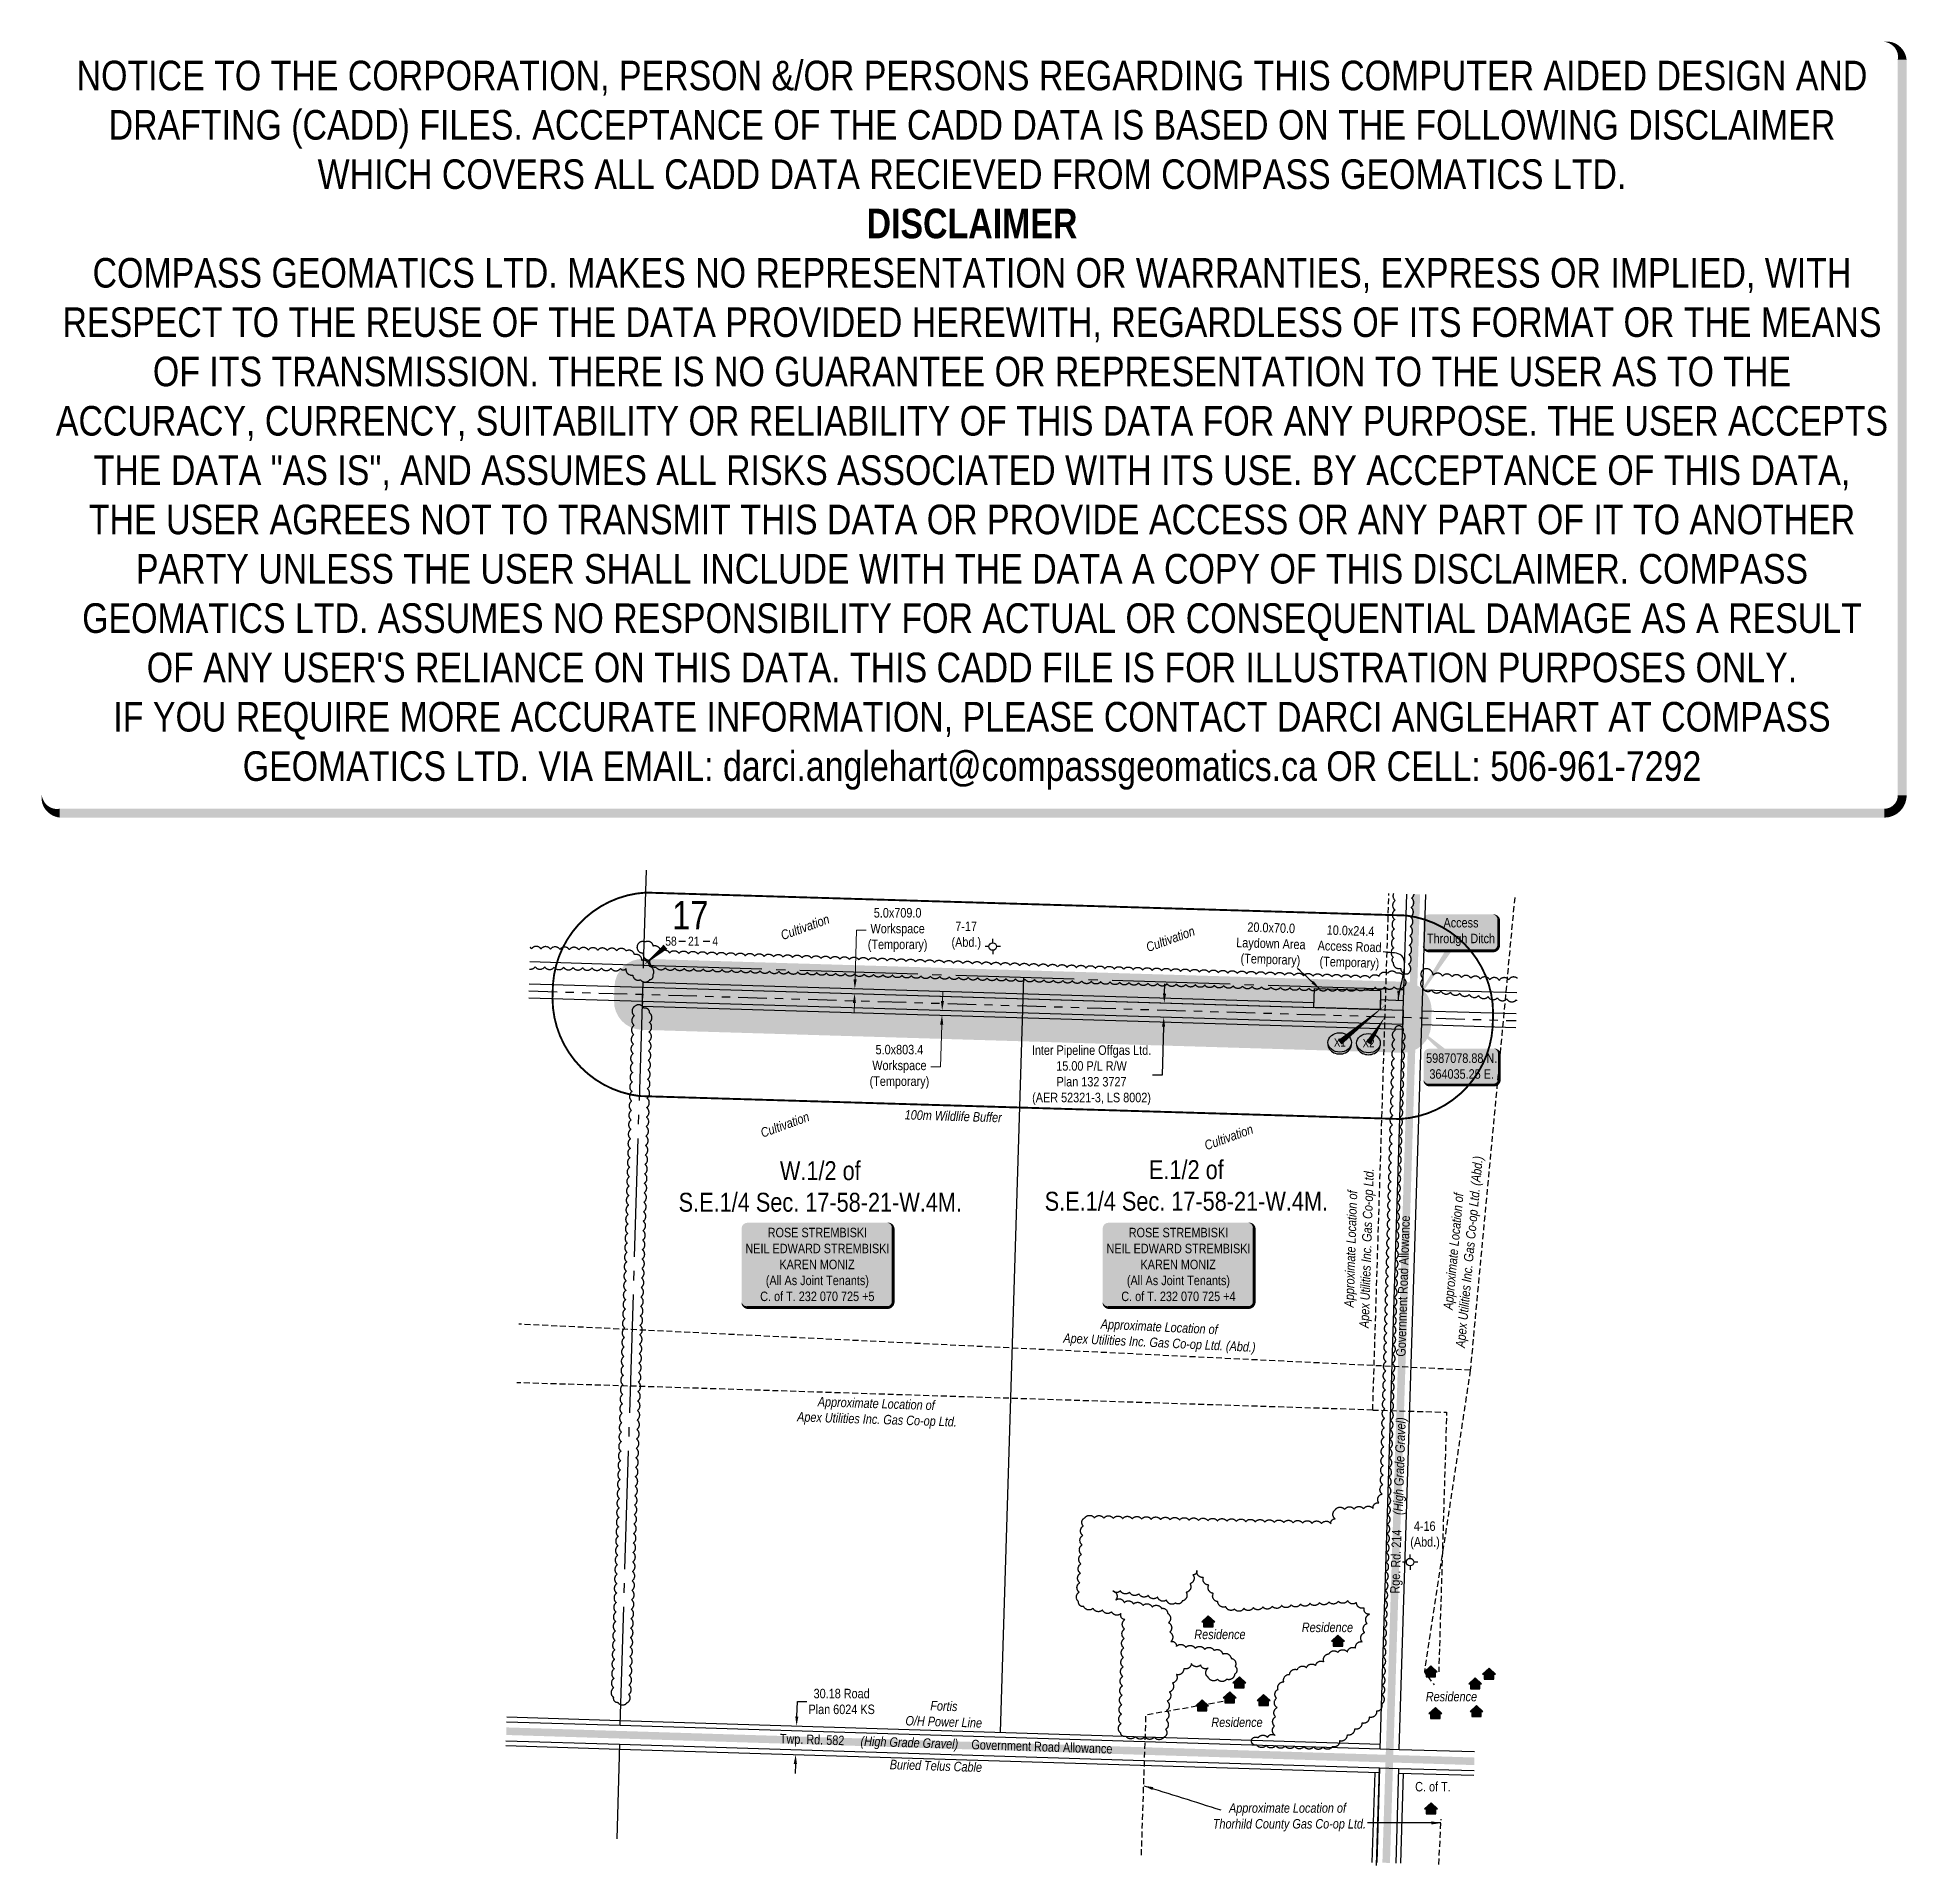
# Model space of a CAD drawing. Extents: x 362590 to 364564, y 5986182 to 5988114.
import ezdxf
from ezdxf.enums import TextEntityAlignment as Align

# ---------------------------------------------------------------- set-up
doc = ezdxf.new("R2010")
doc.units = 0
doc.header["$LTSCALE"] = 5
doc.header["$PDSIZE"] = 0.5
for name, pattern in [('0', [1, 1, 0]), ('foc-DRILLPATH', [14.75, 6, -1.75, 1.75, -1.75, 1.75, -1.75]), ('foc-QUARTERLINE', [33, 25, -3, 2, -3]), ('foc-TIELINE', [1.875, 1.25, -0.625]), ('UG_PIPE', [1.875, 1.25, -0.625])]:
    doc.linetypes.add(name, pattern=pattern)
doc.layers.get('Defpoints').update_dxf_attribs({"color": 9})
for name, color, linetype in [('10', 1, 'Continuous'), ('9', 3, 'Continuous'), ('AS-OWNER', 7, 'Continuous'), ('AS-PIPE-UG', 44, 'UG_PIPE'), ('AS-PIPE-UG-T', 44, 'Continuous'), ('AS-POWER', 104, 'foc-POWER'), ('AS-POWER-T', 104, 'Continuous'), ('AS-RESIDENCE', 14, 'Continuous'), ('AS-ROADS', 254, 'Continuous'), ('AS-TELUS', 224, 'foc-TEL'), ('C-RW', 13, 'Continuous'), ('C-SYMBOL', 7, 'Continuous'), ('F-WS-S', 190, 'Continuous'), ('L-QSEC', 8, 'foc-QUARTERLINE'), ('L-ROAD-T', 7, 'Continuous'), ('L-SEC', 7, 'Continuous'), ('L-SECLBL', 7, 'Continuous'), ('L-TITLEDB', 4, 'Continuous'), ('L-TITLEDB-T', 4, 'Continuous'), ('P-BUFFER-YELLOW', 50, 'foc-TIELINE'), ('P-BUFFER-YELLOW-T', 50, 'Continuous'), ('P-CROSSINGS', 250, 'Continuous'), ('P-FNC BUFFER-H 30m', 51, 'Continuous'), ('P-PDRILLPATH', 12, 'foc-DRILLPATH'), ('P-PROPOSED', 10, 'Continuous'), ('P-PROPOSED-T', 10, 'Continuous'), ('P-TEMP-H', 41, 'Continuous'), ('P-TEMP_ACCESS ROAD', 46, 'Continuous'), ('P-TEMP_WORKSPACE', 46, 'Continuous'), ('T-BUSH', 110, '0')]:
    doc.layers.add(name, color=color, linetype=linetype)
doc.layers.add('DISCLAIMER', color=7, linetype='Continuous', plot=False)
for name, color, linetype, lineweight in [('F-WS-T', 190, 'Continuous', 9), ('P-TEMP-T', 46, 'Continuous', 18), ('T-TEXT', 48, 'Continuous', 18)]:
    doc.layers.add(name, color=color, linetype=linetype, lineweight=lineweight)
doc.layers.add('P-REPAIR-BLUE-H', color=7, linetype='Continuous', true_color=0xa0d6fd)
doc.styles.add('175L', font='ARIALN.TTF', dxfattribs={"height": 20})
doc.styles.add('80', font='ARIALN.TTF', dxfattribs={"height": 10})
doc.styles.add('80CG', font='ARIALN.TTF', dxfattribs={"height": 10})
doc.styles.add('80L', font='ARIALN.TTF', dxfattribs={"height": 10})
doc.styles.add('80LS', font='ARIALNI.TTF', dxfattribs={"height": 10})
doc.styles.add('Crossing', font='ARIALN.TTF', dxfattribs={"height": 10})
doc.styles.add('foc-LtypeFont', font='ARIALN.TTF', dxfattribs={"height": 7.35})
doc.styles.add('SIMPLEX', font='ARIALN.TTF')
doc.linetypes.add('foc-POWER', pattern='A,6,-1,["P",foc-LtypeFont,S=0.2,R=0,X=-0.625,Y=-0.75],-1.24,4', length=12.24)
doc.linetypes.add('foc-POWER-NOLINE', pattern='A,0,-4,["P",foc-LtypeFont,S=0.2,R=0,X=-0.625,Y=-0.75],-8.24', length=12.24)
doc.linetypes.add('foc-TEL', pattern='A,2,-1,["T",foc-LtypeFont,S=0.2,R=0,X=-0.425,Y=-0.75],-1.24,8', length=12.24)
doc.linetypes.add('foc-TEL-NOLINE', pattern='A,0,-2,["T",foc-LtypeFont,S=0.2,R=0,X=-0.425,Y=-0.75],-10.24', length=12.24)
doc.dimstyles.new('Compass 5 000', dxfattribs={"dimscale": 5, "dimtxt": 9, "dimasz": 2, "dimexe": 0.2, "dimexo": 0.0625, "dimgap": 0.5, "dimtad": 0, "dimtih": 1, "dimtoh": 1, "dimzin": 0, "dimdsep": 46, "dimtxsty": '80CG', "dimcen": 0.1, "dimse1": 1, "dimse2": 1, "dimclrd": 256, "dimclrt": 256, "dimaunit": 1, "dimadec": 4, "dimazin": 0, "dimtfac": 0.06, "dimtofl": 0, "dimtmove": 0, "dimatfit": 1, "dimfxl": 0.2, "dimtolj": 1, "dimtzin": 0, "dimlwd": -1, "dimarcsym": 0})

msp = doc.modelspace()

# ---------------------------------------------------------------- texts
at = {"layer": 'AS-PIPE-UG-T', "char_height": 10, "attachment_point": 1, "style": '80L'}
for s, width, insert, rotation in [('\\pi38.764;{\\fArial Narrow|b0|i1|c0|p34;Approximate Location of\\P\\pi0.05;Apex Utilities Inc. Gas Co-op Ltd. (Abd.)}', 202.5693, (364071.26, 5986732.097), 84.630229), ('\\pi21.336;{\\fArial Narrow|b0|i1|c0|p34;Approximate Location of\\P\\pi0.05;Apex Utilities Inc. Gas Co-op Ltd.}', 167.71255, (363969.646, 5986751.401), 88.208408), ('\\pi38.764;{\\fArial Narrow|b0|i1|c0|p34;Approximate Location of\\P\\pi0.05;Apex Utilities Inc. Gas Co-op Ltd. (Abd.)}', 202.5693, (363674.839, 5986761.943), 357.226386), ('\\pi21.336;{\\fArial Narrow|b0|i1|c0|p34;Approximate Location of\\P\\pi0.05;Apex Utilities Inc. Gas Co-op Ltd.}', 167.71255, (363393.26, 5986678.743), 358.155996)]:
    msp.add_mtext_dynamic_manual_height_columns(s, width=width, gutter_width=50, heights=[0], dxfattribs=dict(at, insert=insert, rotation=rotation))
at = {"layer": 'AS-PIPE-UG-T', "insert": (363830.858, 5986248.845), "char_height": 10, "attachment_point": 1, "style": '80L'}
msp.add_mtext_dynamic_manual_height_columns('\\pi17.833;{\\fArial Narrow|b0|i1|c0|p34;Approximate Location of\\P\\pi0.76282;Thorhild County Gas Co-op Ltd.}', width=160.70709, gutter_width=50, heights=[0], dxfattribs=at)
at = {"layer": 'AS-POWER-T', "insert": (363507.125, 5986357.831), "char_height": 10, "attachment_point": 1, "rotation": 358.218875, "style": '175L'}
msp.add_mtext_dynamic_manual_height_columns('\\pi26.305;{\\fArial Narrow|b0|i1|c0|p34;Fortis \\P\\pi0.57524;O/H Power Line}', width=80.67299, gutter_width=100, heights=[0], dxfattribs=at)
at = {"layer": 'AS-RESIDENCE', "char_height": 10, "attachment_point": 1, "style": '175L'}
for insert in [(363812.043, 5986432.2), (363925.585, 5986439.622), (364056.52, 5986366.503), (363830.044, 5986339.392)]:
    msp.add_mtext_dynamic_manual_height_columns('{\\fArial Narrow|b0|i1|c0|p34;Residence}', width=43.96884, gutter_width=100, heights=[0], dxfattribs=dict(at, insert=insert))
at = {"layer": 'AS-TELUS', "insert": (363488.824, 5986294.923), "char_height": 10, "attachment_point": 1, "rotation": 358.218875, "style": '175L'}
msp.add_mtext_dynamic_manual_height_columns('\\pi1.7701;{\\fArial Narrow|b0|i1|c0|p34;Buried Telus Cable}', width=100.17728, gutter_width=100, heights=[0], dxfattribs=at)
at = {"layer": 'C-SYMBOL', "color": 3, "char_height": 20, "width": 299.27694, "attachment_point": 2, "style": '175L'}
for s, insert in [('W.1/2 of\\PS.E.1/4 Sec. 17-58-21-W.4M.', (363417.055, 5986926.921)), ('E.1/2 of\\PS.E.1/4 Sec. 17-58-21-W.4M.', (363803.646, 5986927.986))]:
    msp.add_mtext(s, dxfattribs=dict(at, insert=insert))
at = {"layer": 'F-WS-T', "char_height": 10, "attachment_point": 1, "style": '80L'}
for s, insert in [('\\pi4.3713;7-17\\P\\pi0.39447;(Abd.)', (363555.23, 5987180.015)), ('\\pi4.1735;4-16\\P\\pi0.39447;(Abd.)', (364039.722, 5986546.538))]:
    msp.add_mtext_dynamic_manual_height_columns(s, width=30.59795, gutter_width=50, heights=[0], dxfattribs=dict(at, insert=insert))
at = {"layer": 'L-ROAD-T', "style": '80L'}
for s, rotation, p in [('Government Road Allowance', 88.21686, (364032.431, 5986795.019)), ('Rge. Rd. 214', 88.21686, (364024.843, 5986504.086)), ('Twp. Rd. 582', 358.218875, (363408.422, 5986316.162)), ('Government Road Allowance', 358.218875, (363651.066, 5986308.616))]:
    msp.add_text(s, height=10, rotation=rotation, dxfattribs=at).set_placement(p, align=Align.MIDDLE_CENTER)
at = {"layer": 'L-TITLEDB-T', "insert": (364045.284, 5986271.374), "char_height": 10, "attachment_point": 1, "style": '175L'}
msp.add_mtext_dynamic_manual_height_columns('C. of T.', width=36.68254, gutter_width=100, heights=[0], dxfattribs=at)
at = {"layer": 'P-BUFFER-YELLOW-T', "insert": (363505.474, 5986981.095), "char_height": 10, "attachment_point": 1, "rotation": 358.273219, "style": '80L'}
msp.add_mtext_dynamic_manual_height_columns('\\pi0.89925;{\\fArial Narrow|b0|i1|c0|p34;100m Wildlife Buffer}', width=103.60614, gutter_width=100, heights=[0], dxfattribs=at)
at = {"layer": 'P-TEMP-T', "char_height": 10, "attachment_point": 1, "rotation": 358.174692, "style": '80L'}
for s, width, insert in [('\\pi11.694;20.0x70.0\\P\\pi0.45928;Laydown Area \\P\\pi5.6025;(Temporary)', 72.82851, (363856.602, 5987179.704)), ('\\pi9.1121;10.0x24.4\\P\\pi0.05;Access Road \\P\\pi2.5671;(Temporary)', 66.75757, (363942.997, 5987176.475))]:
    msp.add_mtext_dynamic_manual_height_columns(s, width=width, gutter_width=50, heights=[0], dxfattribs=dict(at, insert=insert))
at = {"layer": 'T-TEXT', "style": '80LS'}
for s, rotation, p in [('Cultivation', 20, (363400.897, 5987174.213)), ('Cultivation', 20, (363786.782, 5987161.589)), ('Cultivation', 20, (363379.621, 5986965.528)), ('Cultivation', 20, (363848.363, 5986952.276)), ('(High Grade Gravel)', 88.21686, (364028.687, 5986604.912)), ('(High Grade Gravel)', 358.218875, (363511.133, 5986312.968))]:
    msp.add_text(s, height=10, rotation=rotation, dxfattribs=at).set_placement(p, align=Align.MIDDLE_CENTER)

# ---------------------------------------------------------------- blocks, each defined once
blk = doc.blocks.new('L-SECLBL')
at = {"layer": '9', "color": 7}
for p, q in [((-5.1, -27.8), (-12.3, -27.8)), ((20.7, -27.8), (13.5, -27.8))]:
    blk.add_line(p, q, dxfattribs=at)
at = {"layer": '10', "color": 2, "style": 'SIMPLEX'}
blk.add_attdef('SEC', text='', height=30, dxfattribs=at).set_placement((0, 0), align=Align.MIDDLE)
at = {"layer": '10', "color": 5, "style": '80L'}
blk.add_attdef('TWP', text='', height=9.5, dxfattribs=at).set_placement((-14.4, -27.4), align=Align.MIDDLE_RIGHT)
blk.add_attdef('RGE', text='', height=9.5, dxfattribs=at).set_placement((3.6, -27.4), align=Align.MIDDLE_CENTER)
blk.add_attdef('MER', text='', height=9.5, dxfattribs=at).set_placement((23.2, -27.4), align=Align.MIDDLE_LEFT)
blk = doc.blocks.new('*U435')
h = blk.add_hatch(color=59)
edge = h.paths.add_edge_path()
edge.add_line((-74, -45.5), (74, -45.5))
edge.add_arc((74, -39.5), 6, 270, 360)
edge.add_line((80, -39.5), (80, 38))
edge.add_arc((74, 38), 6, 0, 90)
edge.add_line((74, 44), (-74, 44))
edge.add_arc((-74, 38), 6, 90, 180)
edge.add_line((-80, 38), (-80, -39.5))
edge.add_arc((-74, -39.5), 6, 180, 270)
at = {"color": 1, "flags": 128}
blk.add_lwpolyline([(-74, -45.5, 3, 3, 0), (74, -45.5, 3, 3, 0.414214), (80, -39.5, 3, 3, 0), (80, 38, 3, 0, 0.414214), (74, 44, 0, 0, 0), (-74, 44, 0, 0, 0.414214), (-80, 38, 0, 0, 0), (-80, -39.5, 0, 3, 0.414214)], format="xyseb", close=True, dxfattribs=at)
blk.add_lwpolyline([(-47.2, -16.4, 0, 7.5, 0), (0, 0, 0, 0, 0)], format="xyseb", dxfattribs=at)
at = {"color": 1, "style": '80'}
blk.add_attdef('ENTER_TEXT_001', (-36, -5), '', height=10, dxfattribs=at)
blk = doc.blocks.new('*D436')
at = {"layer": 'Defpoints', "color": 0, "transparency": 16777216}
for p in [(363392, 5986330.5), (363448.9, 5986328.7), (363448, 5986298.6)]:
    blk.add_point(p, dxfattribs=at)
at = {"layer": 'L-TITLEDB-T', "transparency": 16777216}
for p, q in [((363392.3, 5986340.5), (363392.8, 5986356.3)), ((363392.8, 5986356.3), (363402.8, 5986356.3)), ((363390.7, 5986290.3), (363390.4, 5986280.4))]:
    blk.add_line(p, q, dxfattribs=at)
for points in [[(363390.6, 5986340.6), (363393.9, 5986340.4), (363392, 5986330.5)], [(363389, 5986290.4), (363392.4, 5986290.3), (363391, 5986300.3)]]:
    blk.add_solid(points, dxfattribs=at)
at = {"layer": 'L-TITLEDB-T', "transparency": 16777216, "insert": (363439.6, 5986356.3), "char_height": 10, "attachment_point": 5, "style": '80CG'}
blk.add_mtext('\\A1;30.18 Road\\PPlan 6024 KS', dxfattribs=at)
blk = doc.blocks.new('*D437')
at = {"layer": 'Defpoints', "color": 0, "transparency": 16777216}
for p in [(363669.2, 5987082.4), (363669.7, 5987097.4), (363779.8, 5987079.1)]:
    blk.add_point(p, dxfattribs=at)
at = {"layer": 'P-PROPOSED-T', "color": 240, "transparency": 16777216}
for p, q in [((363780.6, 5987104.1), (363780.9, 5987114.1)), ((363779.5, 5987069.1), (363778, 5987017.7)), ((363778, 5987017.7), (363768, 5987017.7))]:
    blk.add_line(p, q, dxfattribs=at)
for points in [[(363778.9, 5987104.1), (363782.3, 5987104), (363780.3, 5987094.1)], [(363777.9, 5987069.1), (363781.2, 5987069), (363779.8, 5987079.1)]]:
    blk.add_solid(points, dxfattribs=at)
at = {"layer": 'P-PROPOSED-T', "transparency": 16777216, "insert": (363703.5, 5987017.7), "char_height": 10, "attachment_point": 5, "style": '80CG'}
blk.add_mtext('\\A1;Inter Pipeline Offgas Ltd.\\P15.00 P/L R/W\\PPlan 132 3727\\P(AER 52321-3, LS 8002)', dxfattribs=at)
blk = doc.blocks.new('*D443')
at = {"layer": 'Defpoints', "color": 0, "transparency": 16777216}
for p in [(363545.6, 5987081.1), (363560.6, 5987080.7), (363560.7, 5987085.7)]:
    blk.add_point(p, dxfattribs=at)
at = {"layer": 'P-TEMP-T', "transparency": 16777216}
for p, q in [((363546, 5987096.1), (363546.3, 5987106.1)), ((363545.3, 5987071.1), (363543.9, 5987026.6)), ((363543.9, 5987026.6), (363533.9, 5987026.6))]:
    blk.add_line(p, q, dxfattribs=at)
for points in [[(363543.6, 5987071.2), (363546.9, 5987071.1), (363545.6, 5987081.1)], [(363544.4, 5987096.2), (363547.7, 5987096.1), (363545.7, 5987086.1)]]:
    blk.add_solid(points, dxfattribs=at)
at = {"layer": 'P-TEMP-T', "transparency": 16777216, "insert": (363500.6, 5987026.6), "char_height": 10, "attachment_point": 5, "style": '80CG'}
blk.add_mtext('\\A1;5.0x803.4\\PWorkspace\\P(Temporary)', dxfattribs=at)
blk = doc.blocks.new('res_occ')
for points in [[(0.1, 0.89), (-1.26, -0.37), (1.46, -0.37)], [(-0.9, -1.43), (1.1, -1.43), (1.1, -0.37), (-0.9, -0.37)]]:
    blk.add_hatch(color=14).paths.add_polyline_path(points)
at = {"color": 14}
for points in [[(0.1, 0.89), (-1.26, -0.37), (1.46, -0.37)], [(-0.9, -1.43), (1.1, -1.43), (1.1, -0.37), (-0.9, -0.37)]]:
    blk.add_lwpolyline(points, close=True, dxfattribs=at)
blk = doc.blocks.new('xing2')
h = blk.add_hatch(color=50)
h.dxf.hatch_style = 1
edge = h.paths.add_edge_path()
edge.add_ellipse((0, 0), major_axis=(-12.5, 0), ratio=0.816297, start_angle=0, end_angle=360)
h = blk.add_hatch(color=250)
h.dxf.hatch_style = 1
edge = h.paths.add_edge_path()
edge.add_ellipse((0, -2), major_axis=(-12.5, 0), ratio=0.816297, start_angle=0, end_angle=180)
edge.add_line((12.5, -2), (12.5, 0))
edge.add_ellipse((0, 0), major_axis=(-12.5, 0), ratio=0.816297, start_angle=0, end_angle=180, ccw=False)
edge.add_line((-12.5, 0), (-12.5, -2))
at = {"color": 250}
blk.add_ellipse((0, 0), major_axis=(-12.5, 0), ratio=0.816297, dxfattribs=at)
blk.add_ellipse((0, -2), major_axis=(-12.5, 0), ratio=0.816297, start_param=0, end_param=3.141593, dxfattribs=at)
at = {"color": 250, "style": 'Crossing'}
blk.add_attdef('CROSSING', text='', height=9, dxfattribs=at).set_placement((0.1, 0), align=Align.MIDDLE_CENTER)
at = {"color": 250, "style": 'Crossing', "flags": 1}
for tag, p in [('OWNER', (0.1, -12.5)), ('DESCRIPTION', (0.1, -25.8)), ('LOCATION', (0.1, -39.3)), ('DWG_REF', (0.1, -52.8))]:
    blk.add_attdef(tag, text='', height=9, dxfattribs=at).set_placement(p, align=Align.MIDDLE_CENTER)
blk = doc.blocks.new('GABD')
for p, q in [((-0.81, 0), (-1.62, 0)), ((0, 0.81), (0, 1.62)), ((1.62, 0), (0.81, 0)), ((0, -0.81), (0, -1.62))]:
    blk.add_line(p, q)
blk.add_circle((0, 0), 0.8)
blk = doc.blocks.new('*U454')
h = blk.add_hatch(color=255)
edge = h.paths.add_edge_path()
edge.add_line((-34, -20), (34, -20))
edge.add_arc((34, -14), 6, 270, 360)
edge.add_line((40, -14), (40, 12.5))
edge.add_arc((34, 12.5), 6, 0, 90)
edge.add_line((34, 18.5), (-34, 18.5))
edge.add_arc((-34, 12.5), 6, 90, 180)
edge.add_line((-40, 12.5), (-40, -14))
edge.add_arc((-34, -14), 6, 180, 270)
at = {"color": 1, "flags": 128}
blk.add_lwpolyline([(-34, -20, 3, 3, 0), (34, -20, 3, 3, 0.414214), (40, -14, 3, 3, 0), (40, 12.5, 3, 0, 0.414214), (34, 18.5, 0, 0, 0), (-34, 18.5, 0, 0, 0.414214), (-40, 12.5, 0, 0, 0), (-40, -14, 0, 3, 0.414214)], format="xyseb", close=True, dxfattribs=at)
for points in [[(-58.3, -89.1, 0, 7.5, 0), (0, 0, 0, 0, 0)], [(-25.5, -11, 0, 7.5, 0), (0, 0, 0, 0, 0)]]:
    blk.add_lwpolyline(points, format="xyseb", dxfattribs=at)
at = {"color": 1, "style": '80'}
blk.add_attdef('ENTER_TEXT_001', (-26.8, -4.9), '', height=10, dxfattribs=at)
blk = doc.blocks.new('*D457')
at = {"layer": 'Defpoints', "color": 0, "transparency": 16777216}
for p in [(363453.2, 5987103.9), (363453.3, 5987108.9), (363453.5, 5987108.9)]:
    blk.add_point(p, dxfattribs=at)
at = {"layer": 'P-TEMP-T', "transparency": 16777216}
for p, q in [((363453.8, 5987118.9), (363455.4, 5987171.1)), ((363455.4, 5987171.1), (363465.4, 5987171.1)), ((363453, 5987093.9), (363452.7, 5987083.9))]:
    blk.add_line(p, q, dxfattribs=at)
for points in [[(363452.1, 5987119), (363455.5, 5987118.9), (363453.5, 5987108.9)], [(363451.4, 5987094), (363454.7, 5987093.9), (363453.3, 5987103.9)]]:
    blk.add_solid(points, dxfattribs=at)
at = {"layer": 'P-TEMP-T', "transparency": 16777216, "insert": (363498.7, 5987171.1), "char_height": 10, "attachment_point": 5, "style": '80CG'}
blk.add_mtext('\\A1;5.0x709.0\\PWorkspace\\P(Temporary)', dxfattribs=at)
blk = doc.blocks.new('*U459')
h = blk.add_hatch(color=255)
edge = h.paths.add_edge_path()
edge.add_line((-34, -20), (34, -20))
edge.add_arc((34, -14), 6, 270, 360)
edge.add_line((40, -14), (40, 12.5))
edge.add_arc((34, 12.5), 6, 0, 90)
edge.add_line((34, 18.5), (-34, 18.5))
edge.add_arc((-34, 12.5), 6, 90, 180)
edge.add_line((-40, 12.5), (-40, -14))
edge.add_arc((-34, -14), 6, 180, 270)
at = {"color": 1, "flags": 128}
for points in [[(-58.9, 50.6, 0, 7.5, 0), (0, 0, 0, 0, 0)], [(-25.5, -11, 0, 7.5, 0), (0, 0, 0, 0, 0)]]:
    blk.add_lwpolyline(points, format="xyseb", dxfattribs=at)
blk.add_lwpolyline([(-34, -20, 3, 3, 0), (34, -20, 3, 3, 0.414214), (40, -14, 3, 3, 0), (40, 12.5, 3, 0, 0.414214), (34, 18.5, 0, 0, 0), (-34, 18.5, 0, 0, 0.414214), (-40, 12.5, 0, 0, 0), (-40, -14, 0, 3, 0.414214)], format="xyseb", close=True, dxfattribs=at)
at = {"color": 1, "style": '80'}
blk.add_attdef('ENTER_TEXT_001', (-26.8, -4.9), '', height=10, dxfattribs=at)
blk = doc.blocks.new('Disclaimer_Legal')
at = {"layer": 'DISCLAIMER', "color": 254, "flags": 128}
blk.add_lwpolyline([(-3612.9, -1104.6, 37.5, 37.5, 0), (4096.1, -1104.6, 37.5, 37.5, 0.414214), (4171.1, -1029.6, 37.5, 37.5, 0), (4171.1, 2078.7, 37.5, 0, 0.414214), (4096.1, 2153.7, 0, 0, 0), (-3612.9, 2153.7, 0, 0, 0.414214), (-3687.9, 2078.7, 0, 0, 0), (-3687.9, -1029.6, 0, 37.5, 0.414214)], format="xyseb", close=True, dxfattribs=at)
at = {"layer": 'DISCLAIMER', "color": 254, "insert": (241.6, 533.9), "char_height": 125, "width": 7717.568, "attachment_point": 5, "style": '80'}
blk.add_mtext('NOTICE TO THE CORPORATION, PERSON &/OR PERSONS REGARDING THIS COMPUTER AIDED DESIGN AND DRAFTING (CADD) FILES. ACCEPTANCE OF THE CADD DATA IS BASED ON THE FOLLOWING DISCLAIMER WHICH COVERS ALL CADD DATA RECIEVED FROM COMPASS GEOMATICS LTD.\\P{\\fArial Narrow|b1|i0|c0|p34;DISCLAIMER}\\PCOMPASS GEOMATICS LTD. MAKES NO REPRESENTATION OR WARRANTIES, EXPRESS OR IMPLIED, WITH RESPECT TO THE REUSE OF THE DATA PROVIDED HEREWITH, REGARDLESS OF ITS FORMAT OR THE MEANS OF ITS TRANSMISSION. THERE IS NO GUARANTEE OR REPRESENTATION TO THE USER AS TO THE ACCURACY, CURRENCY, SUITABILITY OR RELIABILITY OF THIS DATA FOR ANY PURPOSE. THE USER ACCEPTS THE DATA "AS IS", AND ASSUMES ALL RISKS ASSOCIATED WITH ITS USE. BY ACCEPTANCE OF THIS DATA, THE USER AGREES NOT TO TRANSMIT THIS DATA OR PROVIDE ACCESS OR ANY PART OF IT TO ANOTHER PARTY UNLESS THE USER SHALL INCLUDE WITH THE DATA A COPY OF THIS DISCLAIMER. COMPASS GEOMATICS LTD. ASSUMES NO RESPONSIBILITY FOR ACTUAL OR CONSEQUENTIAL DAMAGE AS A RESULT OF ANY USER\'S RELIANCE ON THIS DATA. THIS CADD FILE IS FOR ILLUSTRATION PURPOSES ONLY.\\PIF YOU REQUIRE MORE ACCURATE INFORMATION, PLEASE CONTACT DARCI ANGLEHART AT COMPASS GEOMATICS LTD. VIA EMAIL: darci.anglehart@compassgeomatics.ca OR CELL: 506-961-7292', dxfattribs=at)

# ---------------------------------------------------------------- dimensions: what is measured, and where the dimension line sits
at = {"layer": 'L-TITLEDB-T'}
dim = msp.add_linear_dim(base=(363391.963, 5986330.506), p1=(363447.979, 5986298.57), p2=(363448.917, 5986328.735), angle=88.218875, text='30.18 Road\\PPlan 6024 KS', dimstyle='Compass 5 000', dxfattribs=at)
dim.commit()
dim.dimension.update_dxf_attribs({"geometry": '*D436', "text_midpoint": (363439.56, 5986356.315), "dimtype": 161})
at = {"layer": 'P-PROPOSED-T'}
dim = msp.add_linear_dim(base=(363779.849, 5987079.073), p1=(363669.671, 5987097.401), p2=(363669.219, 5987082.408), angle=268.273219, text='Inter Pipeline Offgas Ltd.\\P15.00 P/L R/W\\PPlan 132 3727\\P(AER 52321-3, LS 8002)', dimstyle='Compass 5 000', override={"dimclrd": 240}, dxfattribs=at)
dim.commit()
dim.dimension.update_dxf_attribs({"geometry": '*D437', "text_midpoint": (363703.466, 5987017.705), "dimtype": 161})
at = {"layer": 'P-TEMP-T'}
for base, p1, p2, angle, text, picture, middle in [((363453.489, 5987108.92), (363453.168, 5987103.928), (363453.318, 5987108.926), 88.273219, '5.0x709.0\\PWorkspace\\P(Temporary)', '*D457', (363498.674, 5987171.082)), ((363545.577, 5987081.133), (363560.715, 5987085.679), (363560.565, 5987080.681), 268.273219, '5.0x803.4\\PWorkspace\\P(Temporary)', '*D443', (363500.621, 5987026.583))]:
    dim = msp.add_linear_dim(base=base, p1=p1, p2=p2, angle=angle, text=text, dimstyle='Compass 5 000', dxfattribs=at)
    dim.commit()
    dim.dimension.update_dxf_attribs({"geometry": picture, "text_midpoint": middle, "dimtype": 161})

# ---------------------------------------------------------------- hatches: boundary and pattern name
at = {"layer": 'P-FNC BUFFER-H 30m'}
h = msp.add_hatch(color=256, dxfattribs=at)
h.dxf.hatch_style = 1
h.paths.add_polyline_path([(364062.158, 5987070.532), (364062.624, 5987085.525, 0.41450169), (364033.543, 5987116.445), (363230.555, 5987140.653, 0.41421356), (363199.665, 5987111.57), (363199.213, 5987096.577, 0.41421356), (363228.295, 5987065.687), (364031.268, 5987041.479, 0.41392549)])
h.paths.add_polyline_path([(363229.177, 5987095.674), (363229.639, 5987110.667), (364032.639, 5987086.458), (364032.172, 5987071.466)], flags=16)
at = {"layer": 'P-REPAIR-BLUE-H'}
msp.add_hatch(color=256, dxfattribs=at).paths.add_polyline_path([(364032.639, 5987086.458), (364032.172, 5987071.466), (363229.177, 5987095.674), (363229.639, 5987110.667)])
at = {"layer": 'P-TEMP-H'}
h = msp.add_hatch(color=256, dxfattribs=at)
h.dxf.hatch_style = 1
h.paths.add_polyline_path([(363938.432, 5987094.301), (363229.792, 5987115.664), (363229.651, 5987110.666), (363938.282, 5987089.303)])
h = msp.add_hatch(color=256, dxfattribs=at)
h.dxf.hatch_style = 1
h.paths.add_polyline_path([(363938.884, 5987109.294), (364008.853, 5987107.185), (364008.25, 5987087.194), (363938.282, 5987089.303)])
h = msp.add_hatch(color=256, dxfattribs=at)
h.dxf.hatch_style = 1
h.paths.add_polyline_path([(363229.023, 5987090.676), (364032.017, 5987066.468), (364032.172, 5987071.466), (363229.177, 5987095.674)])
h = msp.add_hatch(color=256, dxfattribs=at)
h.dxf.hatch_style = 1
h.paths.add_polyline_path([(364032.95, 5987096.454), (364008.551, 5987097.189), (364008.25, 5987087.194), (364032.639, 5987086.458)])

# ---------------------------------------------------------------- linework, layer by layer
at = {"layer": 'AS-PIPE-UG'}
for p, q in [((364150.413, 5987205.523), (364103.472, 5986706.125)), ((364070.266, 5986184.214), (364072.727, 5986231.919))]:
    msp.add_line(p, q, dxfattribs=at)
at = {"layer": 'AS-PIPE-UG', "flags": 128}
for points in [[(364000.482, 5986664.17), (364014.369, 5987108.149), (364017.605, 5987209.672)], [(364103.472, 5986706.125), (363098.539, 5986754.81)], [(364103.472, 5986706.125), (364055.007, 5986387.519), (364065.283, 5986374.079)], [(364000.482, 5986664.17), (363217.342, 5986689.384), (363096.649, 5986692.924)], [(364000.482, 5986664.17), (364078.479, 5986661.742), (364070.194, 5986387.746)], [(363756.203, 5986193.973), (363761.052, 5986342.429), (363848.667, 5986357.605)]]:
    msp.add_lwpolyline(points, dxfattribs=at)
at = {"layer": 'AS-POWER', "linetype": 'foc-POWER-NOLINE', "flags": 128}
msp.add_lwpolyline([(363085.721, 5986334.997), (363205.674, 5986331.267), (364008.351, 5986306.306), (364028.464, 5986305.751), (364108.102, 5986303.552)], dxfattribs=at)
at = {"layer": 'AS-ROADS', "const_width": 8, "flags": 128}
for points in [[(364014.669, 5986185.932), (364046.511, 5987208.757)], [(363085.414, 5986324.942), (364107.815, 5986293.148)]]:
    msp.add_lwpolyline(points, dxfattribs=at)
at = {"layer": 'AS-TELUS', "linetype": 'foc-TEL-NOLINE', "flags": 128}
for points in [[(363085.107, 5986314.886), (363205.049, 5986311.156), (364007.725, 5986286.196), (364027.837, 5986285.64), (364107.547, 5986283.44)], [(364004.563, 5986182.955), (364007.725, 5986286.196)]]:
    msp.add_lwpolyline(points, dxfattribs=at)
at = {"layer": 'C-RW', "flags": 128}
for points in [[(363109.513, 5987114.265), (363229.651, 5987110.666), (364032.639, 5987086.458), (364032.172, 5987071.466), (363229.177, 5987095.674), (363109.056, 5987099.272)], [(364151.613, 5987067.865), (364052.283, 5987070.859), (364052.75, 5987085.852), (364152.071, 5987082.858)]]:
    msp.add_lwpolyline(points, dxfattribs=at)
at = {"layer": 'L-QSEC'}
for p, q in [((363230.354, 5987133.917), (363233.44, 5987234.169)), ((363110.23, 5987137.745), (363230.376, 5987133.916)), ((363205.646, 5986331.268), (363230.354, 5987133.917)), ((363230.376, 5987133.916), (364033.32, 5987108.328)), ((364053.424, 5987107.791), (364152.75, 5987105.138)), ((363205.049, 5986311.156), (363202.084, 5986211.192))]:
    msp.add_line(p, q, dxfattribs=at)
at = {"layer": 'L-SEC'}
for p, q in [((364033.32, 5987108.328), (364036.456, 5987209.083)), ((364053.43, 5987107.702), (364056.567, 5987208.455)), ((364008.351, 5986306.306), (364033.32, 5987108.328)), ((364028.464, 5986305.751), (364053.43, 5987107.702)), ((363085.721, 5986334.997), (363205.674, 5986331.267)), ((363205.674, 5986331.267), (364008.351, 5986306.306)), ((363085.107, 5986314.886), (363205.049, 5986311.156)), ((363205.049, 5986311.156), (364007.725, 5986286.196)), ((364028.464, 5986305.751), (364108.102, 5986303.552)), ((364007.725, 5986286.196), (364004.664, 5986186.252)), ((364027.837, 5986285.64), (364024.774, 5986185.627)), ((364027.837, 5986285.64), (364107.547, 5986283.44))]:
    msp.add_line(p, q, dxfattribs=at)
at = {"layer": 'L-SECLBL', "flags": 128}
msp.add_lwpolyline([(363230.376, 5987133.916, 0, 6, 0), (363253.544, 5987153.342, 0, 0, 0)], format="xyseb", dxfattribs=at)
at = {"layer": 'L-TITLEDB'}
for p, q in [((363631.781, 5987121.124), (363607.165, 5986323.814)), ((363085.874, 5986340.024), (363205.83, 5986336.294)), ((363205.83, 5986336.294), (364008.508, 5986311.334)), ((363084.953, 5986309.858), (363204.892, 5986306.129)), ((363204.892, 5986306.129), (364007.569, 5986281.168)), ((364002.543, 5986281.325), (363999.636, 5986186.408)), ((364027.699, 5986280.612), (364107.408, 5986278.412)), ((364032.712, 5986280.474), (364029.802, 5986185.471))]:
    msp.add_line(p, q, dxfattribs=at)
at = {"layer": 'P-BUFFER-YELLOW', "ltscale": 2, "const_width": 2, "flags": 128}
msp.add_lwpolyline([(364127.593, 5987083.502), (364127.126, 5987068.51, -0.37764943), (364029.159, 5986971.511), (363226.186, 5986995.718, -0.37802382), (363134.22, 5987098.536), (363134.682, 5987113.526, -0.37800446), (363232.665, 5987210.621), (364035.652, 5987186.413, -0.37875015)], format="xyb", close=True, dxfattribs=at)
at = {"layer": 'P-CROSSINGS', "flags": 128}
for points in [[(364013.856, 5987091.744, 0, 6, 0), (363965.705, 5987052.377, 0, 0, 0)], [(364013.474, 5987079.533, 0, 6, 0), (363995.947, 5987051.596, 0, 0, 0)]]:
    msp.add_lwpolyline(points, format="xyseb", dxfattribs=at)
at = {"layer": 'P-PDRILLPATH', "flags": 128}
msp.add_lwpolyline([(363109.285, 5987106.769), (363229.007, 5987103.182), (364032.398, 5987078.962), (364052.509, 5987078.356), (364151.842, 5987075.361)], dxfattribs=at)
at = {"layer": 'P-PROPOSED', "flags": 128}
msp.add_lwpolyline([(364032.639, 5987086.458), (364032.172, 5987071.466), (363229.177, 5987095.674), (363229.639, 5987110.667), (364032.639, 5987086.458)], close=True, dxfattribs=at)
at = {"layer": 'P-TEMP_ACCESS ROAD', "flags": 128}
msp.add_lwpolyline([(364032.95, 5987096.454), (364008.551, 5987097.189), (364008.25, 5987087.194), (364032.639, 5987086.458)], close=True, dxfattribs=at)
at = {"layer": 'P-TEMP_WORKSPACE', "flags": 128}
for points in [[(363938.432, 5987094.301), (363229.792, 5987115.664), (363229.651, 5987110.666), (363938.282, 5987089.303)], [(363938.884, 5987109.294), (364008.853, 5987107.185), (364008.25, 5987087.194), (363938.282, 5987089.303)], [(363229.023, 5987090.676), (364032.017, 5987066.468), (364032.172, 5987071.466), (363229.177, 5987095.674)]]:
    msp.add_lwpolyline(points, close=True, dxfattribs=at)
at = {"layer": 'T-BUSH', "flags": 128}
for points in [[(364022.353, 5987209.524, 0.3487297), (364024.271, 5987202.179, 0.52056705), (364023.937, 5987192.184, 0.52056705), (364023.603, 5987182.19, 0.52056705), (364023.27, 5987172.196, 0.52056705), (364022.936, 5987162.201, 0.52056705), (364022.602, 5987152.207, 0.52056705), (364022.268, 5987142.212, 0.52056705), (364022.08, 5987136.588, 0.52056705), (364030.061, 5987130.561, 0.52056705), (364037.821, 5987125.004, 0.52056705), (364038.279, 5987134.993, 0.52056705), (364038.737, 5987144.983, 0.52056705), (364039.195, 5987154.972, 0.52056705), (364039.653, 5987164.962, 0.52056705), (364040.11, 5987174.951, 0.52056705), (364040.568, 5987184.941, 0.52056705), (364041.026, 5987194.93, 0.52056705), (364041.484, 5987204.92, 0.20329107), (364044.194, 5987208.841, 0.20329107)], [(363109.991, 5987129.907, 0.28695185), (363116, 5987132.314, 0.52056705), (363125.998, 5987132.114, 0.52056705), (363135.996, 5987131.913, 0.52056705), (363145.994, 5987131.713, 0.52056705), (363155.992, 5987131.512, 0.52056705), (363165.99, 5987131.312, 0.52056705), (363175.988, 5987131.112, 0.52056705), (363185.986, 5987130.911, 0.52056705), (363195.984, 5987130.711, 0.52056705), (363205.982, 5987130.51, 0.52056705), (363211.814, 5987130.393, 0.52056705), (363219.028, 5987123.468, 0.52056705), (363227.051, 5987118.609, 0.52056705), (363237.049, 5987118.79, 0.52056705), (363240.305, 5987123.648, 0.52056705), (363236.536, 5987132.763, 0.52056705), (363228.65, 5987138.912, 0.52056705), (363220.765, 5987145.062, 0.52056705), (363212.078, 5987148.967, 0.52056705), (363202.081, 5987149.198, 0.52056705), (363192.083, 5987149.429, 0.52056705), (363182.086, 5987149.66, 0.52056705), (363172.089, 5987149.891, 0.52056705), (363162.091, 5987150.122, 0.52056705), (363152.094, 5987150.354, 0.52056705), (363142.097, 5987150.585, 0.52056705), (363132.099, 5987150.816, 0.52056705), (363122.102, 5987151.047, 0.52056705), (363112.105, 5987151.278, 0.08500105), (363110.689, 5987152.776, 0.08500105)], [(364153.205, 5987120.064, 0.46333477), (364144.022, 5987118.515, 0.52056705), (364134.05, 5987117.871, 0.52056705), (364124.078, 5987118.627, 0.52056705), (364114.107, 5987119.384, 0.52056705), (364104.136, 5987120.14, 0.52056705), (364094.164, 5987120.897, 0.52056705), (364084.193, 5987121.654, 0.52056705), (364074.222, 5987122.41, 0.52056705), (364064.331, 5987123.419, 0.52056705), (364054.111, 5987129.591, 0.52056705), (364053.8, 5987119.596, 0.52056705), (364053.489, 5987109.601, 0.52056705), (364062.633, 5987107.75, 0.52056705), (364072.564, 5987106.578, 0.52056705), (364082.495, 5987105.405, 0.52056705), (364092.426, 5987104.233, 0.52056705), (364102.357, 5987103.06, 0.52056705), (364112.288, 5987101.888, 0.52056705), (364122.219, 5987100.715, 0.52056705), (364132.15, 5987099.543, 0.52056705), (364142.081, 5987098.37, 0.52056705), (364152.012, 5987097.198, 0.0362053), (364152.485, 5987096.453, 0.0362053)]]:
    msp.add_lwpolyline(points, format="xyb", dxfattribs=at)
for points in [[(363243.842, 5987131.486, -0.52056705), (363237.216, 5987138.977, -0.52056705), (363230.591, 5987146.467, -0.52056705), (363223.966, 5987153.957, -0.52056705), (363232.266, 5987158.737, -0.52056705), (363240.305, 5987154.367, -0.52056705), (363248.187, 5987148.213, -0.52056705), (363257.792, 5987146.787, -0.52056705), (363267.786, 5987146.428, -0.52056705), (363277.779, 5987146.07, -0.52056705), (363287.773, 5987145.711, -0.52056705), (363297.766, 5987145.353, -0.52056705), (363307.76, 5987144.994, -0.52056705), (363317.753, 5987144.636, -0.52056705), (363327.747, 5987144.277, -0.52056705), (363337.741, 5987143.918, -0.52056705), (363347.734, 5987143.56, -0.52056705), (363357.728, 5987143.201, -0.52056705), (363367.721, 5987142.843, -0.52056705), (363377.715, 5987142.484, -0.52056705), (363387.708, 5987142.126, -0.52056705), (363397.702, 5987141.767, -0.52056705), (363407.696, 5987141.409, -0.52056705), (363417.689, 5987141.05, -0.52056705), (363427.683, 5987140.692, -0.52056705), (363437.676, 5987140.333, -0.52056705), (363447.67, 5987139.975, -0.52056705), (363457.663, 5987139.616, -0.52056705), (363467.657, 5987139.258, -0.52056705), (363477.651, 5987138.899, -0.52056705), (363487.644, 5987138.541, -0.52056705), (363497.638, 5987138.182, -0.52056705), (363507.631, 5987137.823, -0.52056705), (363517.625, 5987137.465, -0.52056705), (363527.618, 5987137.106, -0.52056705), (363537.612, 5987136.748, -0.52056705), (363547.605, 5987136.389, -0.52056705), (363557.599, 5987136.031, -0.52056705), (363567.593, 5987135.672, -0.52056705), (363577.586, 5987135.314, -0.52056705), (363587.58, 5987134.955, -0.52056705), (363597.573, 5987134.597, -0.52056705), (363607.567, 5987134.238, -0.52056705), (363617.56, 5987133.88, -0.52056705), (363627.554, 5987133.521, -0.52056705), (363637.548, 5987133.163, -0.52056705), (363647.541, 5987132.804, -0.52056705), (363657.535, 5987132.446, -0.52056705), (363667.528, 5987132.087, -0.52056705), (363677.522, 5987131.728, -0.52056705), (363687.515, 5987131.37, -0.52056705), (363697.509, 5987131.011, -0.52056705), (363707.503, 5987130.653, -0.52056705), (363717.496, 5987130.294, -0.52056705), (363727.49, 5987129.936, -0.52056705), (363737.483, 5987129.577, -0.52056705), (363747.477, 5987129.219, -0.52056705), (363757.47, 5987128.86, -0.52056705), (363767.464, 5987128.502, -0.52056705), (363777.458, 5987128.143, -0.52056705), (363787.451, 5987127.785, -0.52056705), (363797.445, 5987127.426, -0.52056705), (363807.438, 5987127.068, -0.52056705), (363817.432, 5987126.709, -0.52056705), (363827.425, 5987126.351, -0.52056705), (363837.419, 5987125.992, -0.52056705), (363847.413, 5987125.633, -0.52056705), (363857.406, 5987125.275, -0.52056705), (363867.4, 5987124.916, -0.52056705), (363877.393, 5987124.558, -0.52056705), (363887.387, 5987124.199, -0.52056705), (363897.38, 5987123.841, -0.52056705), (363907.374, 5987123.482, -0.52056705), (363917.368, 5987123.124, -0.52056705), (363927.361, 5987122.765, -0.52056705), (363937.355, 5987122.407, -0.52056705), (363947.348, 5987122.048, -0.52056705), (363957.342, 5987121.69, -0.52056705), (363967.335, 5987121.331, -0.52056705), (363977.329, 5987120.973, -0.52056705), (363987.323, 5987120.614, -0.52056705), (363997.316, 5987120.256, -0.52056705), (364007.105, 5987122.219, -0.52056705), (364016.496, 5987125.581, -0.52056705), (364025.327, 5987125.627, -0.52056705), (364033.44, 5987119.781, -0.52056705), (364033.02, 5987111.249, -0.52056705), (364023.022, 5987111.043, -0.52056705), (364013.024, 5987110.837, -0.52056705), (364003.031, 5987110.529, -0.52056705), (363993.058, 5987109.793, -0.52056705), (363983.086, 5987109.057, -0.52056705), (363973.088, 5987109.038, -0.52056705), (363963.088, 5987109.095, -0.52056705), (363953.089, 5987109.153, -0.52056705), (363943.089, 5987109.211, -0.52056705), (363933.094, 5987109.521, -0.52056705), (363923.099, 5987109.839, -0.52056705), (363913.104, 5987110.158, -0.52056705), (363903.109, 5987110.476, -0.52056705), (363893.114, 5987110.795, -0.52056705), (363883.119, 5987111.114, -0.52056705), (363873.124, 5987111.432, -0.52056705), (363863.129, 5987111.751, -0.52056705), (363853.134, 5987112.069, -0.52056705), (363843.139, 5987112.388, -0.52056705), (363833.144, 5987112.706, -0.52056705), (363823.15, 5987113.025, -0.52056705), (363813.155, 5987113.343, -0.52056705), (363803.16, 5987113.662, -0.52056705), (363793.165, 5987113.98, -0.52056705), (363783.17, 5987114.299, -0.52056705), (363773.175, 5987114.617, -0.52056705), (363763.18, 5987114.936, -0.52056705), (363753.185, 5987115.254, -0.52056705), (363743.19, 5987115.573, -0.52056705), (363733.195, 5987115.891, -0.52056705), (363723.2, 5987116.21, -0.52056705), (363713.205, 5987116.528, -0.52056705), (363703.21, 5987116.847, -0.52056705), (363693.215, 5987117.165, -0.52056705), (363683.221, 5987117.484, -0.52056705), (363673.226, 5987117.802, -0.52056705), (363663.231, 5987118.121, -0.52056705), (363653.236, 5987118.44, -0.52056705), (363643.241, 5987118.758, -0.52056705), (363633.246, 5987119.077, -0.52056705), (363623.251, 5987119.395, -0.52056705), (363613.256, 5987119.714, -0.52056705), (363603.261, 5987120.032, -0.52056705), (363593.266, 5987120.351, -0.52056705), (363583.271, 5987120.669, -0.52056705), (363573.276, 5987120.988, -0.52056705), (363563.281, 5987121.306, -0.52056705), (363553.287, 5987121.625, -0.52056705), (363543.292, 5987121.943, -0.52056705), (363533.297, 5987122.262, -0.52056705), (363523.302, 5987122.58, -0.52056705), (363513.307, 5987122.899, -0.52056705), (363503.312, 5987123.217, -0.52056705), (363493.317, 5987123.536, -0.52056705), (363483.322, 5987123.854, -0.52056705), (363473.327, 5987124.173, -0.52056705), (363463.332, 5987124.491, -0.52056705), (363453.337, 5987124.81, -0.52056705), (363443.342, 5987125.129, -0.52056705), (363433.347, 5987125.447, -0.52056705), (363423.352, 5987125.766, -0.52056705), (363413.358, 5987126.084, -0.52056705), (363403.363, 5987126.403, -0.52056705), (363393.368, 5987126.721, -0.52056705), (363383.373, 5987127.04, -0.52056705), (363373.378, 5987127.358, -0.52056705), (363363.383, 5987127.677, -0.52056705), (363353.388, 5987127.995, -0.52056705), (363343.393, 5987128.314, -0.52056705), (363333.398, 5987128.632, -0.52056705), (363323.403, 5987128.951, -0.52056705), (363313.408, 5987129.269, -0.52056705), (363303.413, 5987129.588, -0.52056705), (363293.418, 5987129.906, -0.52056705), (363283.424, 5987130.225, -0.52056705), (363273.429, 5987130.543, -0.52056705), (363263.434, 5987130.862, -0.52056705), (363253.439, 5987131.18, -0.52056705)], [(363221.014, 5987090.494, 0.52056705), (363220.706, 5987080.499, 0.52056705), (363220.398, 5987070.503, 0.52056705), (363220.091, 5987060.508, 0.52056705), (363219.783, 5987050.513, 0.52056705), (363219.475, 5987040.518, 0.52056705), (363219.168, 5987030.522, 0.52056705), (363218.86, 5987020.527, 0.52056705), (363218.552, 5987010.532, 0.52056705), (363218.245, 5987000.537, 0.52056705), (363217.937, 5986990.541, 0.52056705), (363217.629, 5986980.546, 0.52056705), (363217.321, 5986970.551, 0.52056705), (363217.014, 5986960.556, 0.52056705), (363216.706, 5986950.56, 0.52056705), (363216.398, 5986940.565, 0.52056705), (363216.091, 5986930.57, 0.52056705), (363215.783, 5986920.574, 0.52056705), (363215.475, 5986910.579, 0.52056705), (363215.168, 5986900.584, 0.52056705), (363214.86, 5986890.589, 0.52056705), (363214.552, 5986880.593, 0.52056705), (363214.245, 5986870.598, 0.52056705), (363213.937, 5986860.603, 0.52056705), (363213.629, 5986850.608, 0.52056705), (363213.321, 5986840.612, 0.52056705), (363213.014, 5986830.617, 0.52056705), (363212.706, 5986820.622, 0.52056705), (363212.398, 5986810.627, 0.52056705), (363212.091, 5986800.631, 0.52056705), (363211.783, 5986790.636, 0.52056705), (363211.475, 5986780.641, 0.52056705), (363211.168, 5986770.646, 0.52056705), (363210.86, 5986760.65, 0.52056705), (363210.552, 5986750.655, 0.52056705), (363210.245, 5986740.66, 0.52056705), (363209.937, 5986730.664, 0.52056705), (363209.629, 5986720.669, 0.52056705), (363209.321, 5986710.674, 0.52056705), (363209.014, 5986700.679, 0.52056705), (363208.706, 5986690.683, 0.52056705), (363208.398, 5986680.688, 0.52056705), (363208.091, 5986670.693, 0.52056705), (363207.783, 5986660.698, 0.52056705), (363207.475, 5986650.702, 0.52056705), (363207.168, 5986640.707, 0.52056705), (363206.86, 5986630.712, 0.52056705), (363206.552, 5986620.717, 0.52056705), (363206.245, 5986610.721, 0.52056705), (363205.937, 5986600.726, 0.52056705), (363205.629, 5986590.731, 0.52056705), (363205.321, 5986580.735, 0.52056705), (363205.014, 5986570.74, 0.52056705), (363204.706, 5986560.745, 0.52056705), (363204.398, 5986550.75, 0.52056705), (363204.091, 5986540.754, 0.52056705), (363203.783, 5986530.759, 0.52056705), (363203.475, 5986520.764, 0.52056705), (363203.168, 5986510.769, 0.52056705), (363202.86, 5986500.773, 0.52056705), (363202.552, 5986490.778, 0.52056705), (363202.245, 5986480.783, 0.52056705), (363201.937, 5986470.788, 0.52056705), (363201.629, 5986460.792, 0.52056705), (363201.321, 5986450.797, 0.52056705), (363201.014, 5986440.802, 0.52056705), (363200.706, 5986430.806, 0.52056705), (363200.398, 5986420.811, 0.52056705), (363200.091, 5986410.816, 0.52056705), (363199.783, 5986400.821, 0.52056705), (363199.475, 5986390.825, 0.52056705), (363199.168, 5986380.83, 0.52056705), (363198.86, 5986370.835, 0.52056705), (363198.552, 5986360.84, 0.52056705), (363203.13, 5986355.438, 0.52056705), (363213.125, 5986355.13, 0.52056705), (363214.652, 5986363.829, 0.52056705), (363214.959, 5986373.824, 0.52056705), (363215.267, 5986383.819, 0.52056705), (363215.575, 5986393.815, 0.52056705), (363215.883, 5986403.81, 0.52056705), (363216.19, 5986413.805, 0.52056705), (363216.498, 5986423.8, 0.52056705), (363216.806, 5986433.796, 0.52056705), (363217.113, 5986443.791, 0.52056705), (363217.421, 5986453.786, 0.52056705), (363217.729, 5986463.781, 0.52056705), (363218.036, 5986473.777, 0.52056705), (363218.344, 5986483.772, 0.52056705), (363218.652, 5986493.767, 0.52056705), (363218.959, 5986503.762, 0.52056705), (363219.267, 5986513.758, 0.52056705), (363219.575, 5986523.753, 0.52056705), (363219.883, 5986533.748, 0.52056705), (363220.19, 5986543.743, 0.52056705), (363220.498, 5986553.739, 0.52056705), (363220.806, 5986563.734, 0.52056705), (363221.113, 5986573.729, 0.52056705), (363221.421, 5986583.725, 0.52056705), (363221.729, 5986593.72, 0.52056705), (363222.036, 5986603.715, 0.52056705), (363222.344, 5986613.71, 0.52056705), (363222.652, 5986623.706, 0.52056705), (363222.96, 5986633.701, 0.52056705), (363223.267, 5986643.696, 0.52056705), (363223.575, 5986653.691, 0.52056705), (363223.883, 5986663.687, 0.52056705), (363224.19, 5986673.682, 0.52056705), (363224.498, 5986683.677, 0.52056705), (363224.806, 5986693.672, 0.52056705), (363225.113, 5986703.668, 0.52056705), (363225.421, 5986713.663, 0.52056705), (363225.729, 5986723.658, 0.52056705), (363226.036, 5986733.654, 0.52056705), (363226.344, 5986743.649, 0.52056705), (363226.652, 5986753.644, 0.52056705), (363226.96, 5986763.639, 0.52056705), (363227.267, 5986773.635, 0.52056705), (363227.575, 5986783.63, 0.52056705), (363227.883, 5986793.625, 0.52056705), (363228.19, 5986803.62, 0.52056705), (363228.498, 5986813.616, 0.52056705), (363228.806, 5986823.611, 0.52056705), (363229.113, 5986833.606, 0.52056705), (363229.421, 5986843.601, 0.52056705), (363229.729, 5986853.597, 0.52056705), (363230.036, 5986863.592, 0.52056705), (363230.344, 5986873.587, 0.52056705), (363230.652, 5986883.583, 0.52056705), (363230.96, 5986893.578, 0.52056705), (363231.267, 5986903.573, 0.52056705), (363231.575, 5986913.568, 0.52056705), (363231.883, 5986923.564, 0.52056705), (363232.19, 5986933.559, 0.52056705), (363232.498, 5986943.554, 0.52056705), (363232.806, 5986953.549, 0.52056705), (363233.113, 5986963.545, 0.52056705), (363233.421, 5986973.54, 0.52056705), (363233.729, 5986983.535, 0.52056705), (363234.036, 5986993.53, 0.52056705), (363234.344, 5987003.526, 0.52056705), (363234.652, 5987013.521, 0.52056705), (363234.96, 5987023.516, 0.52056705), (363235.267, 5987033.511, 0.52056705), (363235.575, 5987043.507, 0.52056705), (363235.883, 5987053.502, 0.52056705), (363236.19, 5987063.497, 0.52056705), (363236.498, 5987073.493, 0.52056705), (363236.806, 5987083.488, 0.52056705), (363230.731, 5987088.46, 0.52056705)], [(363734.294, 5986322.925, -0.52056705), (363734.668, 5986332.918, -0.52056705), (363735.042, 5986342.911, -0.52056705), (363735.415, 5986352.904, -0.52056705), (363735.789, 5986362.897, -0.52056705), (363736.163, 5986372.89, -0.52056705), (363736.537, 5986382.883, -0.52056705), (363736.91, 5986392.876, -0.52056705), (363737.284, 5986402.869, -0.52056705), (363737.658, 5986412.862, -0.52056705), (363738.031, 5986422.855, -0.52056705), (363738.405, 5986432.848, -0.52056705), (363738.779, 5986442.841, -0.52056705), (363734.63, 5986449.221, -0.52056705), (363724.801, 5986451.063, -0.52056705), (363714.972, 5986452.906, -0.52056705), (363705.143, 5986454.748, -0.52056705), (363695.314, 5986456.59, -0.52056705), (363689.819, 5986461.809, -0.52056705), (363690.438, 5986471.79, -0.52056705), (363691.057, 5986481.77, -0.52056705), (363691.675, 5986491.751, -0.52056705), (363692.294, 5986501.732, -0.52056705), (363692.912, 5986511.713, -0.52056705), (363693.531, 5986521.694, -0.52056705), (363694.149, 5986531.675, -0.52056705), (363694.768, 5986541.656, -0.52056705), (363696.498, 5986550.424, -0.52056705), (363706.495, 5986550.177, -0.52056705), (363716.492, 5986549.93, -0.52056705), (363726.489, 5986549.683, -0.52056705), (363736.486, 5986549.436, -0.52056705), (363746.483, 5986549.189, -0.52056705), (363756.48, 5986548.941, -0.52056705), (363766.477, 5986548.694, -0.52056705), (363776.474, 5986548.447, -0.52056705), (363786.471, 5986548.2, -0.52056705), (363796.468, 5986547.953, -0.52056705), (363806.465, 5986547.706, -0.52056705), (363816.461, 5986547.459, -0.52056705), (363826.458, 5986547.212, -0.52056705), (363836.455, 5986546.965, -0.52056705), (363846.452, 5986546.717, -0.52056705), (363856.449, 5986546.47, -0.52056705), (363866.446, 5986546.223, -0.52056705), (363876.443, 5986545.976, -0.52056705), (363886.44, 5986545.729, -0.52056705), (363896.437, 5986545.482, -0.52056705), (363906.434, 5986545.235, -0.52056705), (363916.431, 5986544.988, -0.52056705), (363926.428, 5986544.74, -0.52056705), (363936.425, 5986544.493, -0.52056705), (363946.422, 5986544.246, -0.52056705), (363956.419, 5986543.999, -0.52056705), (363960.857, 5986549.194, -0.52056705), (363960.858, 5986558.759, -0.52056705), (363970.852, 5986559.116, -0.52056705), (363980.845, 5986559.473, -0.52056705), (363990.839, 5986559.829, -0.52056705), (364000.833, 5986560.186, -0.52056705), (364006.821, 5986566.111, -0.52056705), (364010.339, 5986575.472, -0.52056705), (364011.069, 5986585.379, -0.52056705), (364011.341, 5986595.375, -0.52056705), (364011.613, 5986605.371, -0.52056705), (364011.886, 5986615.367, -0.52056705), (364012.158, 5986625.364, -0.52056705), (364012.43, 5986635.36, -0.52056705), (364012.702, 5986645.356, -0.52056705), (364012.975, 5986655.353, -0.52056705), (364013.247, 5986665.349, -0.52056705), (364013.519, 5986675.345, -0.52056705), (364013.791, 5986685.341, -0.52056705), (364014.063, 5986695.338, -0.52056705), (364014.336, 5986705.334, -0.52056705), (364014.608, 5986715.33, -0.52056705), (364014.88, 5986725.327, -0.52056705), (364015.152, 5986735.323, -0.52056705), (364015.425, 5986745.319, -0.52056705), (364015.697, 5986755.316, -0.52056705), (364015.969, 5986765.312, -0.52056705), (364016.241, 5986775.308, -0.52056705), (364016.513, 5986785.304, -0.52056705), (364016.786, 5986795.301, -0.52056705), (364017.058, 5986805.297, -0.52056705), (364017.33, 5986815.293, -0.52056705), (364017.602, 5986825.29, -0.52056705), (364017.875, 5986835.286, -0.52056705), (364018.147, 5986845.282, -0.52056705), (364018.419, 5986855.278, -0.52056705), (364018.691, 5986865.275, -0.52056705), (364018.963, 5986875.271, -0.52056705), (364019.236, 5986885.267, -0.52056705), (364019.508, 5986895.264, -0.52056705), (364019.78, 5986905.26, -0.52056705), (364020.052, 5986915.256, -0.52056705), (364020.325, 5986925.253, -0.52056705), (364020.597, 5986935.249, -0.52056705), (364020.869, 5986945.245, -0.52056705), (364021.141, 5986955.241, -0.52056705), (364021.413, 5986965.238, -0.52056705), (364021.686, 5986975.234, -0.52056705), (364021.958, 5986985.23, -0.52056705), (364022.23, 5986995.227, -0.52056705), (364022.502, 5987005.223, -0.52056705), (364022.775, 5987015.219, -0.52056705), (364023.047, 5987025.215, -0.52056705), (364023.319, 5987035.212, -0.52056705), (364023.591, 5987045.208, -0.52056705), (364023.863, 5987055.204, -0.52056705), (364024.132, 5987065.201, -0.52056705), (364028.936, 5987070.196, -0.52056705), (364031.914, 5987063.174, -0.52056705), (364031.603, 5987053.178, -0.52056705), (364031.292, 5987043.183, -0.52056705), (364030.981, 5987033.188, -0.52056705), (364030.669, 5987023.193, -0.52056705), (364030.358, 5987013.198, -0.52056705), (364030.047, 5987003.203, -0.52056705), (364029.736, 5986993.207, -0.52056705), (364029.425, 5986983.212, -0.52056705), (364029.114, 5986973.217, -0.52056705), (364028.802, 5986963.222, -0.52056705), (364028.491, 5986953.227, -0.52056705), (364028.18, 5986943.232, -0.52056705), (364027.869, 5986933.237, -0.52056705), (364027.558, 5986923.241, -0.52056705), (364027.247, 5986913.246, -0.52056705), (364026.935, 5986903.251, -0.52056705), (364026.624, 5986893.256, -0.52056705), (364026.313, 5986883.261, -0.52056705), (364026.002, 5986873.266, -0.52056705), (364025.691, 5986863.27, -0.52056705), (364025.38, 5986853.275, -0.52056705), (364025.068, 5986843.28, -0.52056705), (364024.757, 5986833.285, -0.52056705), (364024.446, 5986823.29, -0.52056705), (364024.135, 5986813.295, -0.52056705), (364023.824, 5986803.299, -0.52056705), (364023.513, 5986793.304, -0.52056705), (364023.201, 5986783.309, -0.52056705), (364022.89, 5986773.314, -0.52056705), (364022.579, 5986763.319, -0.52056705), (364022.268, 5986753.324, -0.52056705), (364021.957, 5986743.329, -0.52056705), (364021.646, 5986733.333, -0.52056705), (364021.334, 5986723.338, -0.52056705), (364021.023, 5986713.343, -0.52056705), (364020.712, 5986703.348, -0.52056705), (364020.401, 5986693.353, -0.52056705), (364020.09, 5986683.358, -0.52056705), (364019.779, 5986673.362, -0.52056705), (364019.467, 5986663.367, -0.52056705), (364019.156, 5986653.372, -0.52056705), (364018.845, 5986643.377, -0.52056705), (364018.534, 5986633.382, -0.52056705), (364018.223, 5986623.387, -0.52056705), (364017.912, 5986613.391, -0.52056705), (364017.6, 5986603.396, -0.52056705), (364017.289, 5986593.401, -0.52056705), (364016.978, 5986583.406, -0.52056705), (364016.667, 5986573.411, -0.52056705), (364016.356, 5986563.416, -0.52056705), (364016.045, 5986553.421, -0.52056705), (364015.733, 5986543.425, -0.52056705), (364015.422, 5986533.43, -0.52056705), (364015.111, 5986523.435, -0.52056705), (364014.8, 5986513.44, -0.52056705), (364014.489, 5986503.445, -0.52056705), (364014.178, 5986493.45, -0.52056705), (364013.866, 5986483.454, -0.52056705), (364013.555, 5986473.459, -0.52056705), (364013.244, 5986463.464, -0.52056705), (364012.933, 5986453.469, -0.52056705), (364012.622, 5986443.474, -0.52056705), (364012.311, 5986433.479, -0.52056705), (364011.999, 5986423.483, -0.52056705), (364011.688, 5986413.488, -0.52056705), (364011.377, 5986403.493, -0.52056705), (364011.066, 5986393.498, -0.52056705), (364010.755, 5986383.503, -0.52056705), (364010.444, 5986373.508, -0.52056705), (364010.132, 5986363.513, -0.52056705), (364009.821, 5986353.517, -0.52056705), (364004.604, 5986345.978, -0.52056705), (363996.789, 5986339.738, -0.52056705), (363988.975, 5986333.499, -0.52056705), (363981.16, 5986327.26, -0.52056705), (363973.345, 5986321.02, -0.52056705), (363965.53, 5986314.781, -0.52056705), (363957.716, 5986308.542, -0.52056705), (363947.943, 5986308.185, -0.52056705), (363937.947, 5986308.496, -0.52056705), (363927.952, 5986308.806, -0.52056705), (363917.957, 5986309.117, -0.52056705), (363907.962, 5986309.428, -0.52056705), (363897.967, 5986309.739, -0.52056705), (363887.972, 5986310.05, -0.52056705), (363877.976, 5986310.36, -0.52056705), (363872.302, 5986315.092, -0.52056705), (363879.463, 5986318.004, -0.52056705), (363889.458, 5986318.313, -0.52056705), (363897.46, 5986320.428, -0.52056705), (363896.783, 5986330.405, -0.52056705), (363897.863, 5986340.166, -0.52056705), (363899.528, 5986349.857, -0.52056705), (363898.874, 5986359.836, -0.52056705), (363900.451, 5986369.133, -0.52056705), (363906.567, 5986377.044, -0.52056705), (363912.684, 5986384.955, -0.52056705), (363920.739, 5986389.842, -0.52056705), (363930.482, 5986392.097, -0.52056705), (363940.224, 5986394.352, -0.52056705), (363948.833, 5986398.232, -0.52056705), (363954.318, 5986406.594, -0.52056705), (363963.665, 5986408.18, -0.52056705), (363973.655, 5986408.641, -0.52056705), (363982.392, 5986412.72, -0.52056705), (363989.231, 5986419.434, -0.52056705), (363991.838, 5986429.088, -0.52056705), (363994.444, 5986438.743, -0.52056705), (363997.051, 5986448.397, -0.52056705), (363991.442, 5986455.08, -0.52056705), (363983.262, 5986460.832, -0.52056705), (363974.1, 5986463.011, -0.52056705), (363964.129, 5986462.249, -0.52056705), (363954.158, 5986461.488, -0.52056705), (363944.187, 5986460.727, -0.52056705), (363934.216, 5986459.965, -0.52056705), (363924.245, 5986459.204, -0.52056705), (363914.274, 5986458.443, -0.52056705), (363904.303, 5986457.682, -0.52056705), (363894.332, 5986456.92, -0.52056705), (363884.361, 5986456.159, -0.52056705), (363874.39, 5986455.398, -0.52056705), (363864.419, 5986454.636, -0.52056705), (363854.448, 5986453.875, -0.52056705), (363845.281, 5986456.42, -0.52056705), (363836.834, 5986461.732, -0.52056705), (363832.043, 5986470.51, -0.52056705), (363827.253, 5986479.288, -0.52056705), (363821.63, 5986487.454, -0.52056705), (363814.682, 5986494.647, -0.52056705), (363810.617, 5986490.209, -0.52056705), (363807.58, 5986480.698, -0.52056705), (363803.428, 5986471.6, -0.52056705), (363799.276, 5986462.503, -0.52056705), (363792.181, 5986460.212, -0.52056705), (363782.708, 5986463.418, -0.52056705), (363773.236, 5986466.624, -0.52056705), (363763.399, 5986468.388, -0.52056705), (363753.543, 5986470.077, -0.52056705), (363743.686, 5986471.766, -0.52056705), (363733.83, 5986473.454, -0.52056705), (363726.21, 5986473.192, -0.52056705), (363729.223, 5986463.657, -0.52056705), (363737.965, 5986460.783, -0.52056705), (363747.844, 5986459.23, -0.52056705), (363757.723, 5986457.678, -0.52056705), (363767.601, 5986456.126, -0.52056705), (363777.48, 5986454.573, -0.52056705), (363783.701, 5986449.488, -0.52056705), (363784.91, 5986439.561, -0.52056705), (363786.12, 5986429.634, -0.52056705), (363787.329, 5986419.708, -0.52056705), (363793.153, 5986414.472, -0.52056705), (363803.098, 5986413.426, -0.52056705), (363813.043, 5986412.379, -0.52056705), (363822.988, 5986411.333, -0.52056705), (363832.933, 5986410.287, -0.52056705), (363842.042, 5986406.406, -0.52056705), (363850.961, 5986401.885, -0.52056705), (363855.152, 5986393.523, -0.52056705), (363854.587, 5986385.114, -0.52056705), (363846.093, 5986379.838, -0.52056705), (363836.628, 5986379.857, -0.52056705), (363826.815, 5986381.78, -0.52056705), (363826.64, 5986391.636, -0.52056705), (363818.721, 5986394.888, -0.52056705), (363808.847, 5986396.474, -0.52056705), (363800.849, 5986391.049, -0.52056705), (363793.086, 5986384.745, -0.52056705), (363788.982, 5986375.898, -0.52056705), (363785.778, 5986366.426, -0.52056705), (363783.312, 5986356.811, -0.52056705), (363782.79, 5986346.825, -0.52056705), (363782.268, 5986336.839, -0.52056705), (363781.745, 5986326.852, -0.52056705), (363779.768, 5986318.447, -0.52056705), (363769.773, 5986318.758, -0.52056705), (363759.778, 5986319.068, -0.52056705), (363749.783, 5986319.379, -0.52056705), (363739.788, 5986319.69, -0.52056705)]]:
    msp.add_lwpolyline(points, format="xyb", close=True, dxfattribs=at)

# ---------------------------------------------------------------- block references
at = {"xscale": 0.25, "yscale": 0.25, "zscale": 0.25}
msp.add_blockref('Disclaimer_Legal', (363516.854, 5987570.701), dxfattribs=at)
ref = msp.add_blockref('*U454', (364093.457, 5987169.046))
ref.add_attrib('ENTER_TEXT_001', 'Access', (364075.214, 5987173.849), dxfattribs={"color": 1, "height": 10, "style": '80'})
ref.add_attrib('ENTER_TEXT_002', 'Through Ditch', (364057.734, 5987157.183), dxfattribs={"color": 1, "height": 10, "style": '80'})
ref = msp.add_blockref('*U459', (364094.17, 5987027.328))
ref.add_attrib('ENTER_TEXT_001', '5987078.88 N.', (364056.851, 5987030.747), dxfattribs={"color": 1, "height": 10, "style": '80'})
ref.add_attrib('ENTER_TEXT_002', '364035.25 E.', (364060.35, 5987014.039), dxfattribs={"color": 1, "height": 10, "style": '80'})
at = {"layer": 'AS-OWNER'}
ref = msp.add_blockref('*U435', (363413.951, 5986817.911), dxfattribs=at)
ref.add_attrib('ENTER_TEXT_001', 'ROSE STREMBISKI', (363361.502, 5986846.592), dxfattribs={"layer": '0', "color": 1, "height": 10, "style": '80'})
ref.add_attrib('ENTER_TEXT_002', 'NEIL EDWARD STREMBISKI', (363337.976, 5986829.748), dxfattribs={"layer": '0', "color": 1, "height": 10, "style": '80'})
ref.add_attrib('ENTER_TEXT_003', 'KAREN MONIZ', (363373.89, 5986812.904), dxfattribs={"layer": '0', "color": 1, "height": 10, "style": '80'})
ref.add_attrib('ENTER_TEXT_004', '(All As Joint Tenants)', (363359.514, 5986796.067), dxfattribs={"layer": '0', "color": 1, "height": 10, "style": '80'})
ref.add_attrib('ENTER_TEXT_005', 'C. of T. 232 070 725 +5', (363353.563, 5986779.223), dxfattribs={"layer": '0', "color": 1, "height": 10, "style": '80'})
ref = msp.add_blockref('*U435', (363795.263, 5986817.89), dxfattribs=at)
ref.add_attrib('ENTER_TEXT_001', 'ROSE STREMBISKI', (363742.814, 5986846.571), dxfattribs={"layer": '0', "color": 1, "height": 10, "style": '80'})
ref.add_attrib('ENTER_TEXT_002', 'NEIL EDWARD STREMBISKI', (363719.288, 5986829.727), dxfattribs={"layer": '0', "color": 1, "height": 10, "style": '80'})
ref.add_attrib('ENTER_TEXT_003', 'KAREN MONIZ', (363755.202, 5986812.883), dxfattribs={"layer": '0', "color": 1, "height": 10, "style": '80'})
ref.add_attrib('ENTER_TEXT_004', '(All As Joint Tenants)', (363740.826, 5986796.046), dxfattribs={"layer": '0', "color": 1, "height": 10, "style": '80'})
ref.add_attrib('ENTER_TEXT_005', 'C. of T. 232 070 725 +4', (363734.919, 5986779.202), dxfattribs={"layer": '0', "color": 1, "height": 10, "style": '80'})
at = {"layer": 'AS-RESIDENCE', "xscale": 5, "yscale": 5, "zscale": 5}
for p in [(363826.298, 5986442.473), (363963.264, 5986421.953), (364061.291, 5986389.388), (364122.774, 5986387.069), (363859.141, 5986377.958), (364108.219, 5986376.939), (363819.808, 5986353.717), (363848.935, 5986361.928), (363884.738, 5986359.338), (364066.114, 5986345.507), (364109.519, 5986347.586), (364061.565, 5986244.94)]:
    msp.add_blockref('res_occ', p, dxfattribs=at)
at = {"layer": 'F-WS-S', "xscale": 5, "yscale": 5, "zscale": 5}
for p in [(363599.117, 5987153.668), (364039.966, 5986503.481)]:
    msp.add_blockref('GABD', p, dxfattribs=at)
at = {"layer": 'L-SECLBL', "color": 2}
msp.add_blockref('L-SECLBL', (363279.803, 5987186.722), dxfattribs=at).add_auto_attribs({'SEC': '17', 'TWP': '58', 'RGE': '21', 'MER': '4'})
at = {"layer": 'P-CROSSINGS', "xscale": 1.000190094096578, "yscale": 1.000190094096578, "zscale": 1.000190094096578}
msp.add_blockref('xing2', (363965.616, 5987052.357), dxfattribs=at).add_auto_attribs({'CROSSING': 'X1'})
at = {"layer": 'P-CROSSINGS'}
msp.add_blockref('xing2', (363995.947, 5987051.596), dxfattribs=at).add_auto_attribs({'CROSSING': 'X2'})

msp.set_redraw_order([(e.dxf.handle, doc.entitydb.next_handle()) for e in msp.query("TEXT MTEXT ATTDEF DIMENSION ARC_DIMENSION")])  # texts and dimensions are drawn at this point

# ---------------------------------------------------------------- leaders
at = {"layer": 'AS-PIPE-UG-T', "path_type": 1}
for points in [[(363758.599, 5986267.347), (363839.949, 5986241.858)], [(364072.528, 5986228.061), (363995.062, 5986228.061)]]:
    msp.add_leader(points, dimstyle='Compass 5 000', override={"dimgap": 0.5, "dimtad": 0}, dxfattribs=at)
at = {"layer": 'P-TEMP-T', "path_type": 1}
for points in [[(364027.625, 5987096.908), (364029.171, 5987145.327), (364011.616, 5987147.907)], [(363944.343, 5987109.129), (363920.98, 5987130.61)]]:
    msp.add_leader(points, dimstyle='Compass 5 000', override={"dimgap": 0.5, "dimtad": 0}, dxfattribs=at)

doc.saveas('drawing.dxf')
